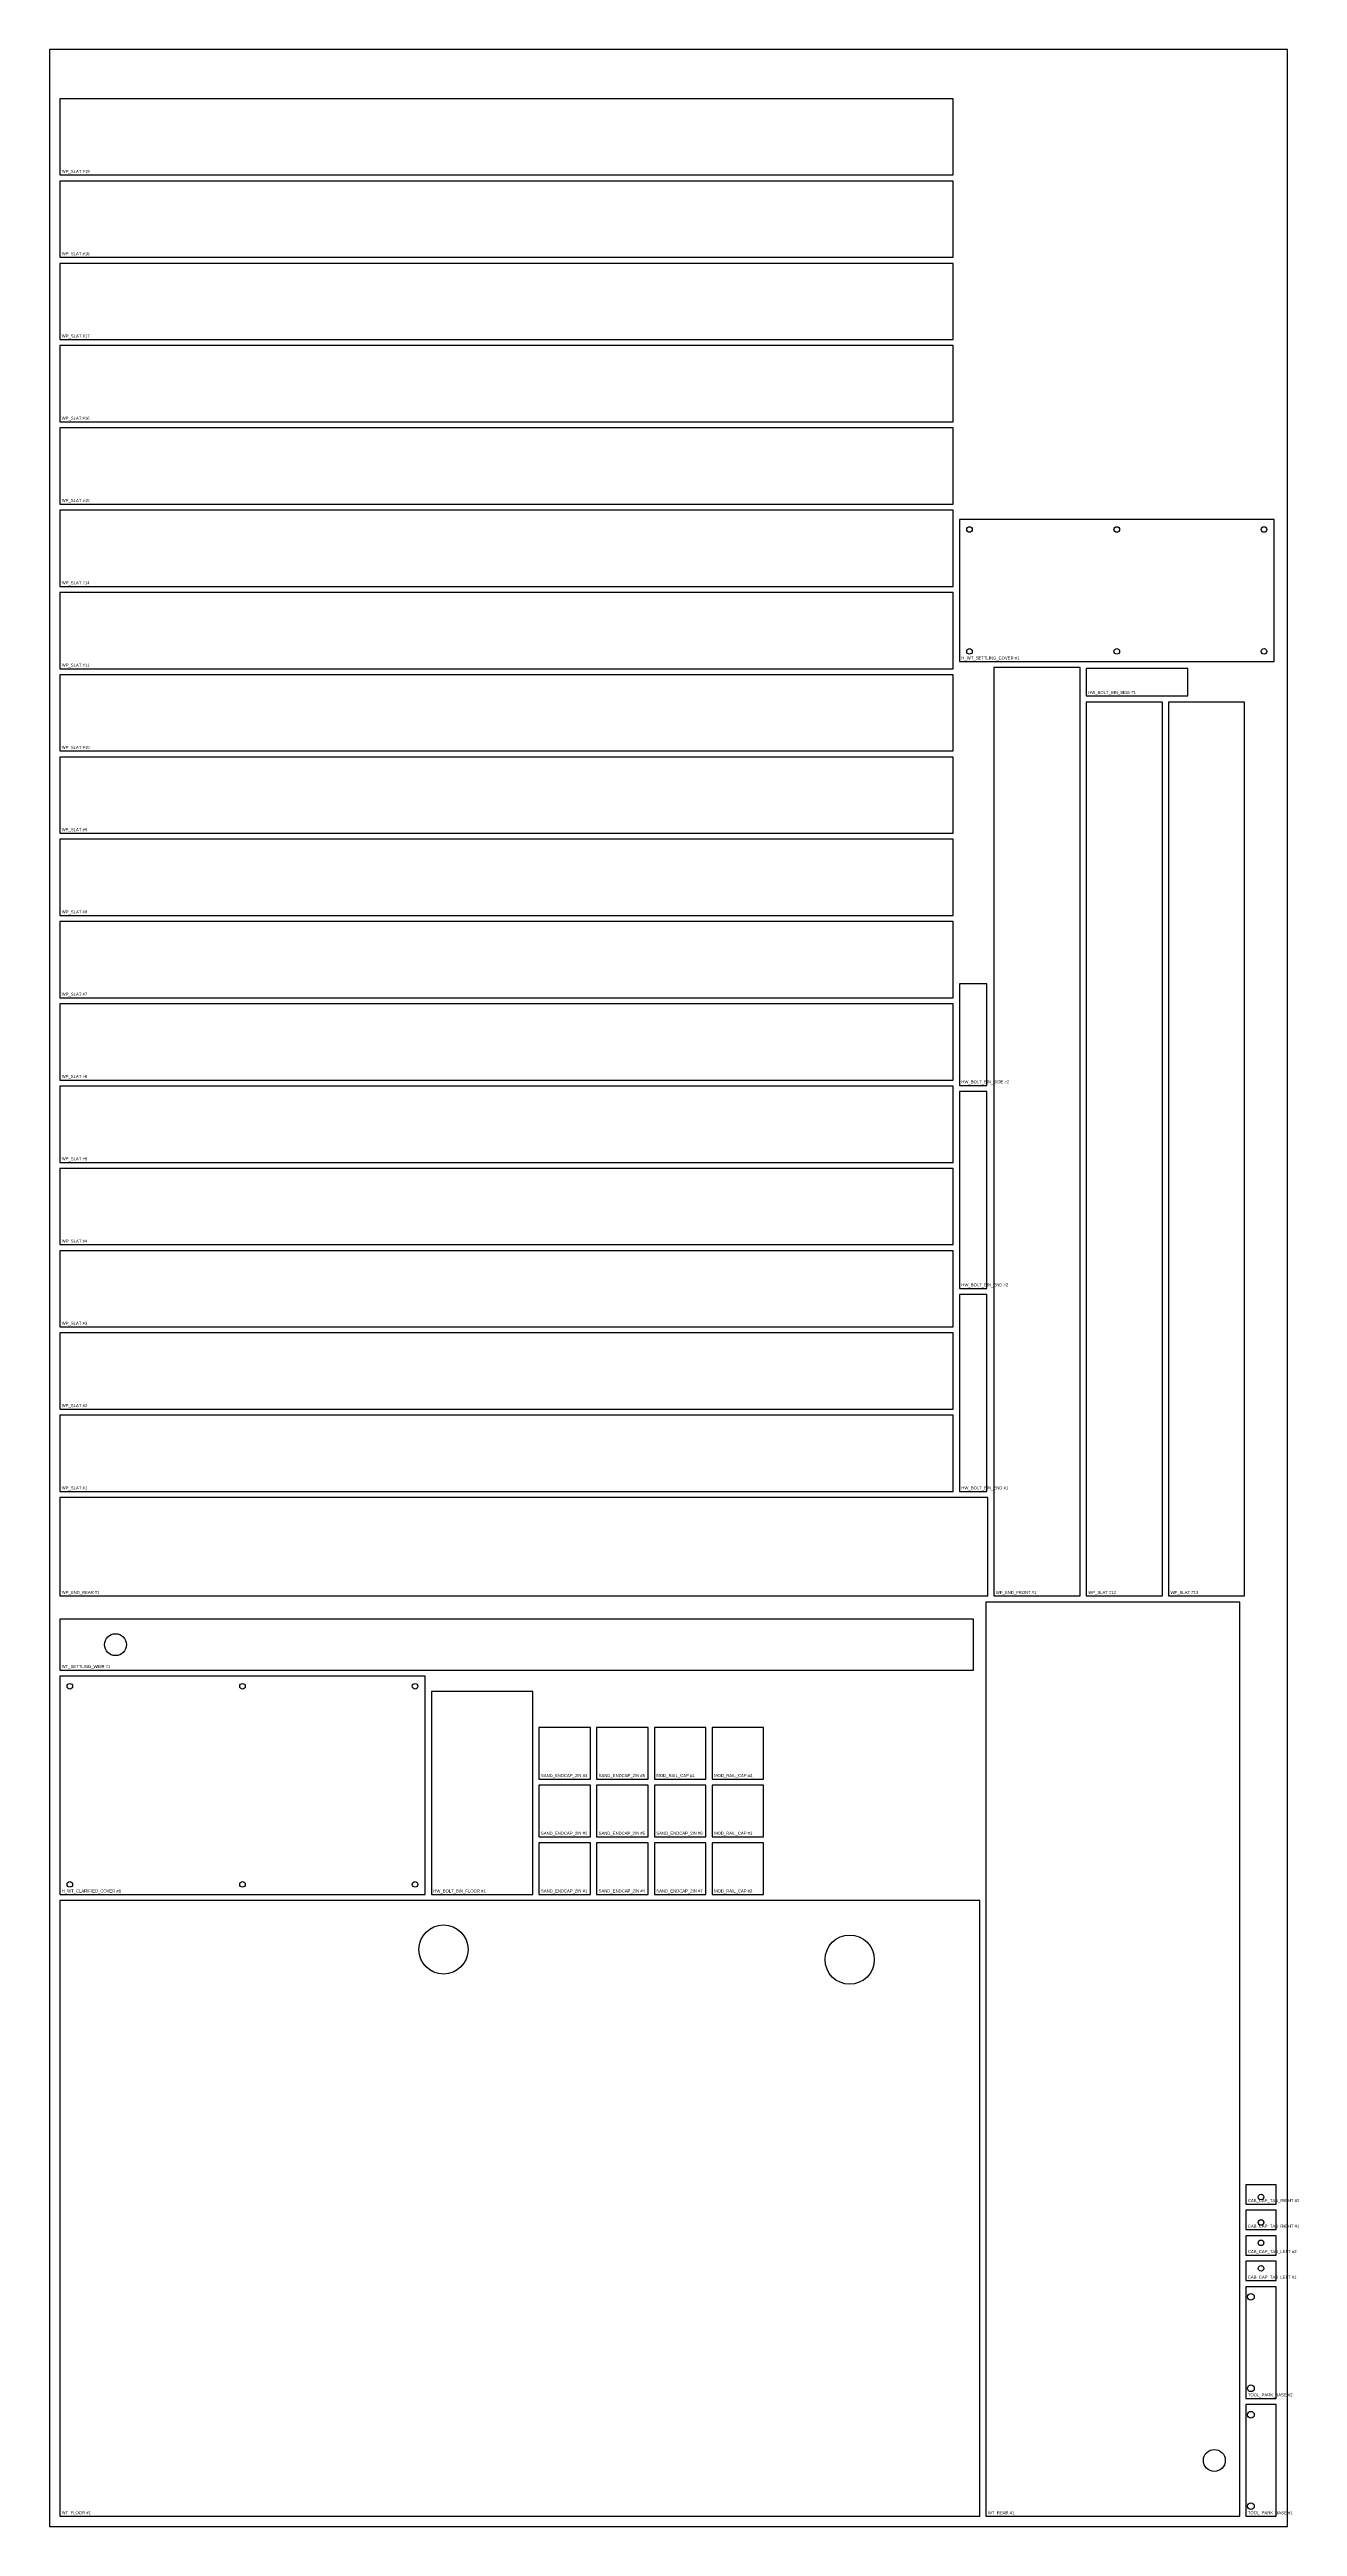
# Model space of a CAD drawing. Header units: millimetres. Extents: x 0 to 1229, y 0 to 2438.
import ezdxf

# ---------------------------------------------------------------- set-up
doc = ezdxf.new("R2010")
doc.units = ezdxf.units.MM
for name, color, linetype in [('CUT_HOLES', 7, 'Continuous'), ('CUT_OUTER', 7, 'Continuous'), ('PART_MARK_NO_CUT', 7, 'Continuous'), ('STOCK_NO_CUT', 7, 'Continuous')]:
    doc.layers.add(name, color=color, linetype=linetype)

msp = doc.modelspace()

# ---------------------------------------------------------------- linework, layer by layer
at = {"layer": 'CUT_HOLES'}
for centre, radius in [((906, 1965.9), 2.75), ((1051, 1965.9), 2.75), ((1196, 1965.9), 2.75), ((906, 1845.9), 2.75), ((1051, 1845.9), 2.75), ((1196, 1845.9), 2.75), ((65, 868.1), 10.8), ((20, 827.1), 2.75), ((190, 827.1), 2.75), ((360, 827.1), 2.75), ((20, 632.1), 2.75), ((190, 632.1), 2.75), ((360, 632.1), 2.75), ((388, 568), 24.2), ((788, 558), 24.2), ((1193.1, 324.3), 2.75), ((1193.1, 299.2), 2.75), ((1193.1, 279.2), 2.75), ((1193.1, 254.1), 2.75), ((1183.1, 226), 3.3), ((1183.1, 136), 3.3), ((1183.1, 110), 3.3), ((1147.1, 65), 10.8), ((1183.1, 20), 3.3)]:
    msp.add_circle(centre, radius, dxfattribs=at)
at = {"layer": 'CUT_OUTER'}
for points in [[(10, 2314.9), (890, 2314.9), (890, 2389.9), (10, 2389.9)], [(10, 2233.9), (890, 2233.9), (890, 2308.9), (10, 2308.9)], [(10, 2152.9), (890, 2152.9), (890, 2227.9), (10, 2227.9)], [(10, 2071.9), (890, 2071.9), (890, 2146.9), (10, 2146.9)], [(10, 1990.9), (890, 1990.9), (890, 2065.9), (10, 2065.9)], [(10, 1909.9), (890, 1909.9), (890, 1984.9), (10, 1984.9)], [(896, 1835.9), (1206, 1835.9), (1206, 1975.9), (896, 1975.9)], [(10, 1828.9), (890, 1828.9), (890, 1903.9), (10, 1903.9)], [(1014.9, 916), (1014.9, 1829.9), (929.9, 1829.9), (929.9, 916)], [(1020.9, 1802), (1120.9, 1802), (1120.9, 1829), (1020.9, 1829)], [(10, 1747.9), (890, 1747.9), (890, 1822.9), (10, 1822.9)], [(1095.9, 916), (1095.9, 1796), (1020.9, 1796), (1020.9, 916)], [(1176.9, 916), (1176.9, 1796), (1101.9, 1796), (1101.9, 916)], [(10, 1666.9), (890, 1666.9), (890, 1741.9), (10, 1741.9)], [(10, 1585.9), (890, 1585.9), (890, 1660.9), (10, 1660.9)], [(10, 1504.9), (890, 1504.9), (890, 1579.9), (10, 1579.9)], [(923, 1418.7), (923, 1518.7), (896, 1518.7), (896, 1418.7)], [(10, 1423.9), (890, 1423.9), (890, 1498.9), (10, 1498.9)], [(10, 1342.9), (890, 1342.9), (890, 1417.9), (10, 1417.9)], [(923, 1218.8), (923, 1412.7), (896, 1412.7), (896, 1218.8)], [(10, 1261.9), (890, 1261.9), (890, 1336.9), (10, 1336.9)], [(10, 1180.9), (890, 1180.9), (890, 1255.9), (10, 1255.9)], [(923, 1018.9), (923, 1212.8), (896, 1212.8), (896, 1018.9)], [(10, 1099.9), (890, 1099.9), (890, 1174.9), (10, 1174.9)], [(10, 1018.9), (890, 1018.9), (890, 1093.9), (10, 1093.9)], [(10, 916), (923.9, 916), (923.9, 1012.9), (10, 1012.9)], [(1172.1, 10), (1172.1, 910), (922.1, 910), (922.1, 10)], [(10, 843.1), (910, 843.1), (910, 893.1), (10, 893.1)], [(10, 622.1), (370, 622.1), (370, 837.1), (10, 837.1)], [(476, 622.1), (476, 822.1), (376, 822.1), (376, 622.1)], [(482, 735.7), (532.8, 735.7), (532.8, 786.5), (482, 786.5)], [(538.8, 735.7), (589.6, 735.7), (589.6, 786.5), (538.8, 786.5)], [(595.6, 735.7), (646.4, 735.7), (646.4, 786.5), (595.6, 786.5)], [(652.4, 735.7), (703.2, 735.7), (703.2, 786.5), (652.4, 786.5)], [(482, 678.9), (532.8, 678.9), (532.8, 729.7), (482, 729.7)], [(538.8, 678.9), (589.6, 678.9), (589.6, 729.7), (538.8, 729.7)], [(595.6, 678.9), (646.4, 678.9), (646.4, 729.7), (595.6, 729.7)], [(652.4, 678.9), (703.2, 678.9), (703.2, 729.7), (652.4, 729.7)], [(482, 622.1), (532.8, 622.1), (532.8, 672.9), (482, 672.9)], [(538.8, 622.1), (589.6, 622.1), (589.6, 672.9), (538.8, 672.9)], [(595.6, 622.1), (646.4, 622.1), (646.4, 672.9), (595.6, 672.9)], [(652.4, 622.1), (703.2, 622.1), (703.2, 672.9), (652.4, 672.9)], [(10, 10), (916.1, 10), (916.1, 616.1), (10, 616.1)], [(1208.1, 317.3), (1208.1, 336.4), (1178.1, 336.4), (1178.1, 317.3)], [(1208.1, 292.2), (1208.1, 311.3), (1178.1, 311.3), (1178.1, 292.2)], [(1208.1, 267.1), (1208.1, 286.2), (1178.1, 286.2), (1178.1, 267.1)], [(1208.1, 242), (1208.1, 261.1), (1178.1, 261.1), (1178.1, 242)], [(1178.1, 126), (1208.1, 126), (1208.1, 236), (1178.1, 236)], [(1178.1, 10), (1208.1, 10), (1208.1, 120), (1178.1, 120)]]:
    msp.add_lwpolyline(points, close=True, dxfattribs=at)
at = {"layer": 'STOCK_NO_CUT'}
msp.add_lwpolyline([(0, 0), (1219.2, 0), (1219.2, 2438.4), (0, 2438.4)], close=True, dxfattribs=at)

# ---------------------------------------------------------------- texts
at = {"layer": 'PART_MARK_NO_CUT'}
for s, p in [('WP_SLAT #19', (12, 2316.9)), ('WP_SLAT #18', (12, 2235.9)), ('WP_SLAT #17', (12, 2154.9)), ('WP_SLAT #16', (12, 2073.9)), ('WP_SLAT #15', (12, 1992.9)), ('WP_SLAT #14', (12, 1911.9)), ('WP_SLAT #11', (12, 1830.9)), ('H_WT_SETTLING_COVER #1', (898, 1837.9)), ('HW_BOLT_BIN_SIDE #1', (1022.9, 1804)), ('WP_SLAT #10', (12, 1749.9)), ('WP_SLAT #9', (12, 1668.9)), ('WP_SLAT #8', (12, 1587.9)), ('WP_SLAT #7', (12, 1506.9)), ('WP_SLAT #6', (12, 1425.9)), ('HW_BOLT_BIN_SIDE #2', (898, 1420.7)), ('WP_SLAT #5', (12, 1344.9)), ('WP_SLAT #4', (12, 1263.9)), ('HW_BOLT_BIN_END #2', (898, 1220.8)), ('WP_SLAT #3', (12, 1182.9)), ('WP_SLAT #2', (12, 1101.9)), ('WP_SLAT #1', (12, 1020.9)), ('HW_BOLT_BIN_END #1', (898, 1020.9)), ('WP_END_REAR #1', (12, 918)), ('WP_END_FRONT #1', (931.9, 918)), ('WP_SLAT #12', (1022.9, 918)), ('WP_SLAT #13', (1103.9, 918)), ('WT_SETTLING_WEIR #1', (12, 845.1)), ('SAND_ENDCAP_2IN #3', (484, 737.7)), ('SAND_ENDCAP_2IN #6', (540.8, 737.7)), ('MOD_RAIL_CAP #1', (597.6, 737.7)), ('MOD_RAIL_CAP #4', (654.4, 737.7)), ('SAND_ENDCAP_2IN #2', (484, 680.9)), ('SAND_ENDCAP_2IN #5', (540.8, 680.9)), ('SAND_ENDCAP_2IN #8', (597.6, 680.9)), ('MOD_RAIL_CAP #3', (654.4, 680.9)), ('H_WT_CLARIFIED_COVER #1', (12, 624.1)), ('HW_BOLT_BIN_FLOOR #1', (378, 624.1)), ('SAND_ENDCAP_2IN #1', (484, 624.1)), ('SAND_ENDCAP_2IN #4', (540.8, 624.1)), ('SAND_ENDCAP_2IN #7', (597.6, 624.1)), ('MOD_RAIL_CAP #2', (654.4, 624.1)), ('CAB_CAP_TAB_RIGHT #2', (1180.1, 319.3)), ('CAB_CAP_TAB_RIGHT #1', (1180.1, 294.2)), ('CAB_CAP_TAB_LEFT #2', (1180.1, 269.1)), ('CAB_CAP_TAB_LEFT #1', (1180.1, 244)), ('TOOL_PARK_BASE #2', (1180.1, 128)), ('WT_FLOOR #1', (12, 12)), ('WT_REAR #1', (924.1, 12)), ('TOOL_PARK_BASE #1', (1180.1, 12))]:
    msp.add_text(s, height=3, dxfattribs=at).set_placement(p)

doc.saveas('drawing.dxf')
